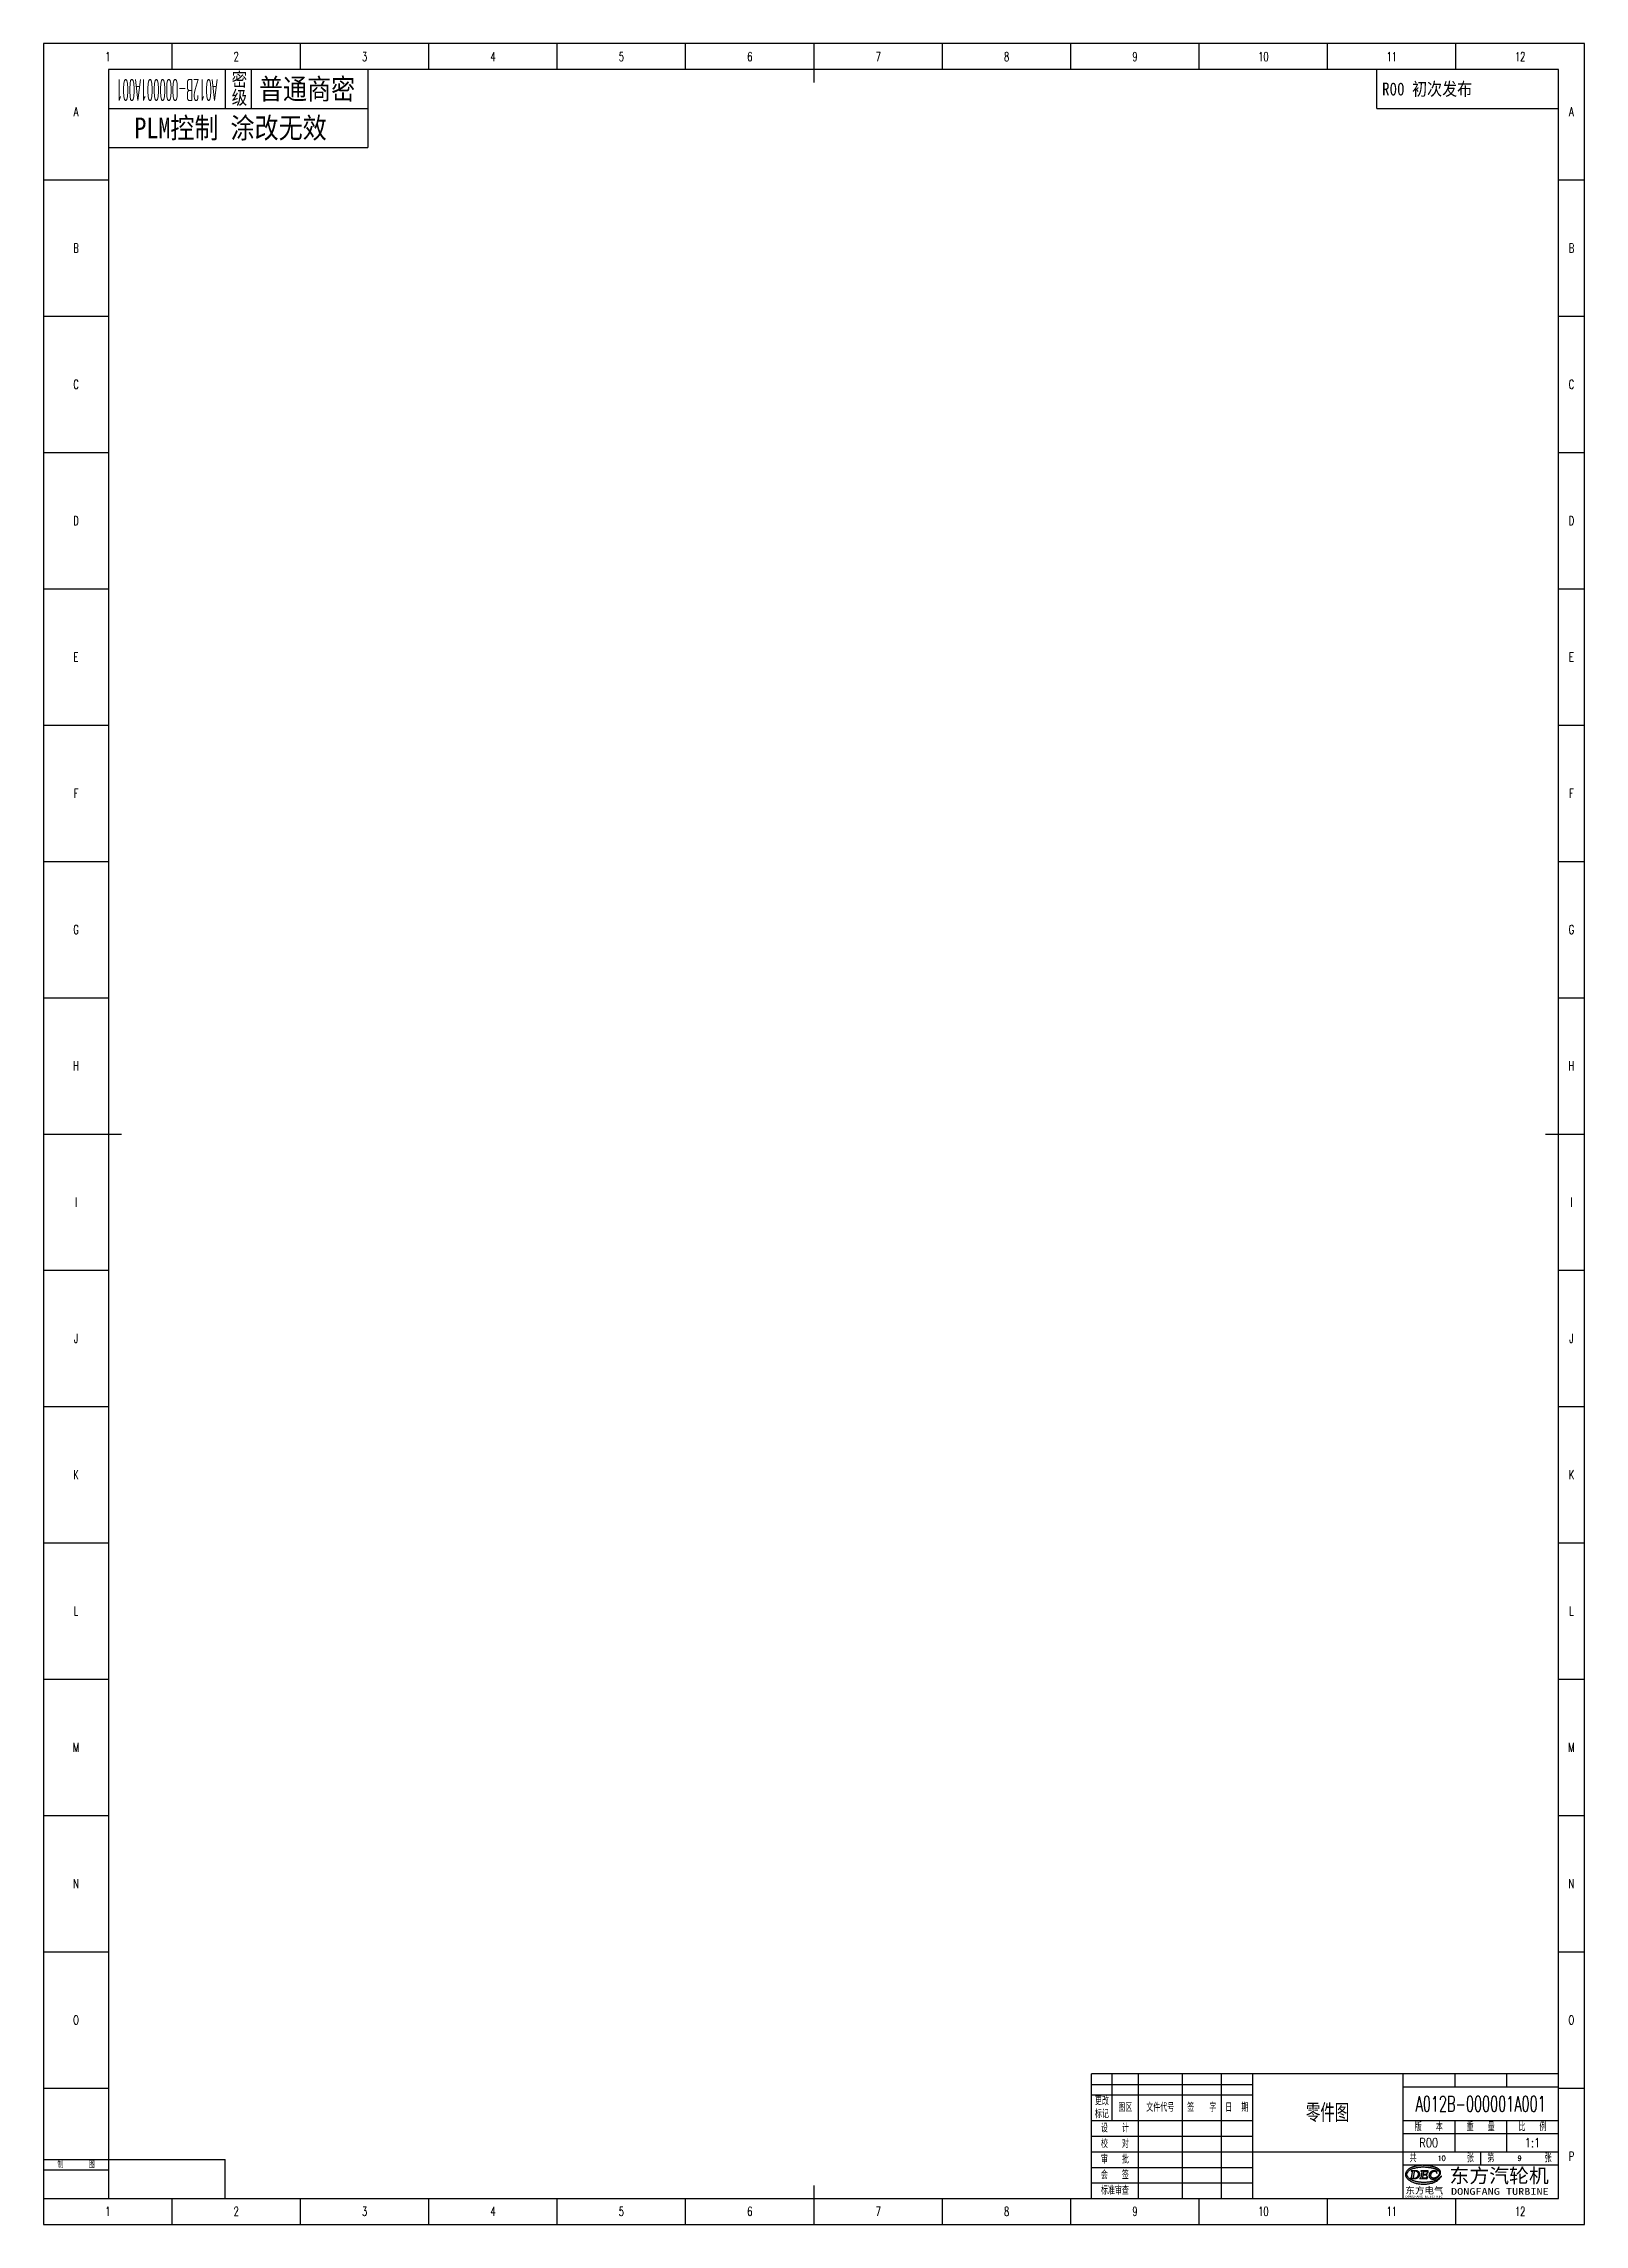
# Model space of a CAD drawing. Header units: millimetres. Extents: x 0 to 594, y 0 to 841.
import ezdxf
from ezdxf.enums import TextEntityAlignment as Align

# ---------------------------------------------------------------- set-up
doc = ezdxf.new("R2010")
doc.units = ezdxf.units.MM
doc.layers.add('PDM_Title', color=7, linetype='Continuous')
doc.styles.add('HZ', font='TXT.SHX', dxfattribs={"width": 0.667, "bigfont": 'HZTXT.SHX'})
doc.styles.add('pdmHT', font='SIMHEI.TTF')

# ---------------------------------------------------------------- blocks, each defined once
blk = doc.blocks.new('FitPDM_DWGFrame')
at = {"layer": 'PDM_Title'}
h = blk.add_hatch(color=2, dxfattribs=at)
h.paths.add_polyline_path([(527.2523, 20.6456), (527.2413, 20.6214), (527.2311, 20.599), (527.2437, 20.5754), (527.2556, 20.5533), (527.4718, 20.5535), (527.5135, 20.5293), (527.5547, 20.5055), (527.5859, 20.4603), (527.6223, 20.4077), (527.6289, 20.321), (527.2641, 18.1215), (527.2465, 18.0149), (527.1958, 17.9358), (527.1509, 17.8655), (527.0816, 17.797), (527.0027, 17.7544), (526.9086, 17.7529), (526.8229, 17.7339), (526.7541, 17.7188), (526.7339, 17.6724), (526.754, 17.6346), (526.7905, 17.6335), (528.504, 17.6335), (528.7114, 17.6452), (528.9226, 17.6838), (529.1291, 17.7216), (529.324, 17.7832), (529.482, 17.8478), (529.7003, 17.9566), (529.8751, 18.0717), (530.0142, 18.1835), (530.1687, 18.3507), (530.2947, 18.5115), (530.3803, 18.6606), (530.4492, 18.8395), (530.5063, 18.9877), (530.5335, 19.1988), (530.5402, 19.3801), (530.5284, 19.5662), (530.4981, 19.7475), (530.4377, 19.9194), (530.329, 20.0861), (530.1778, 20.2643), (529.9578, 20.4125), (529.7562, 20.5008), (529.4807, 20.5891), (529.2136, 20.6463), (528.9609, 20.6484)])
h.paths.add_polyline_path([(528.4508, 20.4115), (528.3983, 20.3464), (528.3719, 20.2712), (528.3359, 20.1691), (527.9932, 18.1381), (527.9683, 18.0326), (527.9674, 17.9388), (527.9742, 17.8804), (528.0489, 17.8316), (528.1391, 17.8029), (528.3206, 17.8014), (528.5174, 17.8068), (528.6397, 17.8249), (528.7729, 17.8447), (528.9065, 17.8824), (528.9974, 17.908), (529.096, 17.9358), (529.1813, 17.9782), (529.2776, 18.026), (529.3634, 18.0772), (529.4347, 18.1356), (529.5077, 18.1766), (529.5714, 18.2248), (529.6203, 18.2845), (529.68, 18.3573), (529.7176, 18.4201), (529.766, 18.501), (529.8059, 18.5674), (529.8324, 18.6116), (529.887, 18.7027), (529.9156, 18.7796), (529.9494, 18.8706), (529.976, 18.98), (529.9999, 19.0784), (530.0259, 19.1856), (530.0427, 19.2968), (530.0444, 19.3859), (530.0366, 19.4756), (530.0002, 19.6877), (529.9572, 19.8251), (529.9256, 19.8832), (529.8861, 19.9557), (529.844, 20.0101), (529.8145, 20.0604), (529.7626, 20.1205), (529.7189, 20.1709), (529.6593, 20.2245), (529.5753, 20.2915), (529.4972, 20.3231), (529.4016, 20.3721), (529.2673, 20.4241), (529.0767, 20.469), (528.938, 20.4857), (528.8072, 20.5013), (528.7179, 20.4904)], flags=0)
h.paths.add_polyline_path([(532.2065, 20.4518), (533.2414, 20.4392), (533.3114, 20.4126), (533.3879, 20.3787), (533.4401, 20.342), (533.4779, 20.3034), (533.5174, 20.2458), (533.5384, 20.2025), (533.5586, 20.1465), (533.5762, 20.044), (533.5997, 19.9714), (533.6157, 19.9517), (533.6358, 19.9502), (533.6677, 19.9534), (533.7064, 19.9777), (533.7399, 20.0204), (533.7588, 20.0734), (533.8327, 20.5401), (533.8267, 20.5885), (533.8074, 20.6177), (533.7796, 20.6406), (533.7521, 20.6536), (531.0239, 20.6536), (530.9846, 20.6254), (530.9796, 20.5875), (530.9964, 20.5529), (531.1208, 20.5418), (531.2098, 20.5213), (531.2769, 20.4803), (531.3123, 20.4314), (531.319, 20.3452), (531.3061, 20.2752), (530.8963, 18.0424), (530.871, 17.9634), (530.8354, 17.9017), (530.7933, 17.8463), (530.7488, 17.788), (530.6824, 17.7494), (530.6312, 17.7281), (530.5901, 17.7186), (530.4305, 17.7194), (530.4095, 17.7052), (530.4035, 17.6714), (530.4103, 17.6469), (530.4259, 17.6324), (533.307, 17.6262), (533.3491, 17.6382), (533.3978, 17.6784), (533.4228, 17.7081), (533.6782, 18.3009), (533.6921, 18.3336), (533.6904, 18.3651), (533.6728, 18.384), (533.6409, 18.3958), (533.5997, 18.3958), (533.5695, 18.3872), (533.533, 18.3502), (533.5013, 18.3019), (533.4661, 18.2484), (533.4278, 18.1898), (533.3474, 18.1307), (533.2455, 18.0557), (533.1653, 17.9967), (533.0985, 17.9555), (533.0217, 17.9082), (532.941, 17.872), (532.8822, 17.8405), (532.7999, 17.8231), (532.7243, 17.8058), (532.65, 17.7964), (531.8437, 17.79), (531.7759, 17.8141), (531.728, 17.8354), (531.7079, 17.8639), (531.7003, 17.9451), (531.7026, 18.055), (531.8571, 18.9885), (531.8654, 19.0383), (531.8826, 19.0664), (531.9086, 19.0876), (531.9781, 19.0957), (532.7105, 19.0957), (532.8321, 19.0795), (532.9304, 19.0566), (532.9933, 19.0117), (533.0319, 18.9604), (533.0715, 18.8997), (533.0858, 18.8414), (533.0823, 18.783), (533.0797, 18.7371), (533.0891, 18.6948), (533.1117, 18.6782), (533.1462, 18.6782), (533.18, 18.6883), (533.2069, 18.7057), (533.2244, 18.735), (533.3825, 19.6066), (533.3909, 19.6553), (533.3858, 19.6829), (533.3724, 19.6924), (533.3429, 19.7025), (533.3093, 19.7008), (533.2863, 19.6822), (533.2668, 19.6154), (533.248, 19.5503), (533.2303, 19.4896), (533.1973, 19.4415), (533.1548, 19.4044), (533.1187, 19.373), (533.0522, 19.3342), (532.9902, 19.298), (532.9229, 19.2743), (532.8651, 19.266), (531.9713, 19.2723), (531.9312, 19.2978), (531.9221, 19.3544), (531.9378, 19.4426), (532.0923, 20.313), (532.1014, 20.3629), (532.1165, 20.3864), (532.1375, 20.418)])
h.paths.add_polyline_path([(538.8166, 18.3903), (538.8619, 18.4507), (538.9029, 18.5055), (538.9092, 18.5236), (538.9121, 18.5425), (538.9111, 18.558), (538.8939, 18.5822), (538.8774, 18.6053), (538.8461, 18.6087), (538.8116, 18.5974), (538.7734, 18.565), (538.7296, 18.5074), (538.6867, 18.451), (538.6729, 18.4329), (538.5284, 18.2841), (538.3543, 18.1286), (538.2671, 18.0509), (538.174, 17.9666), (538.0614, 17.865), (537.9591, 17.7897), (537.8736, 17.7269), (537.7791, 17.6627), (537.5903, 17.5062), (537.46, 17.4295), (537.2715, 17.3187), (537.0881, 17.2107), (536.8958, 17.1153), (536.7274, 17.0317), (536.6362, 16.9864), (536.584, 16.9605), (536.409, 16.8989), (536.2558, 16.8275), (536.0602, 16.7553), (535.8745, 16.6866), (535.6605, 16.6229), (535.457, 16.5623), (535.2419, 16.5135), (535.0262, 16.4781), (534.8322, 16.4462), (534.6215, 16.3998), (534.4155, 16.3688), (534.1293, 16.3256), (533.9376, 16.2966), (533.7039, 16.2743), (533.471, 16.2521), (533.2081, 16.2271), (532.9156, 16.1991), (532.5675, 16.1826), (532.2058, 16.1802), (532.0281, 16.1664), (531.7902, 16.1641), (531.4015, 16.1814), (531.1973, 16.2044), (531.0613, 16.2198), (530.8258, 16.2463), (530.648, 16.2539), (530.4345, 16.2954), (530.137, 16.331), (529.954, 16.3781), (529.743, 16.4034), (529.4635, 16.4632), (529.1857, 16.5227), (528.9098, 16.5818), (528.6418, 16.6636), (528.2642, 16.7788), (528.0532, 16.8708), (527.7987, 16.9562), (527.5805, 17.0552), (527.4014, 17.1364), (527.2212, 17.2181), (527.0458, 17.3269), (526.8225, 17.4328), (526.6386, 17.564), (526.4761, 17.68), (526.3174, 17.8334), (526.1736, 17.9722), (526.023, 18.151), (525.936, 18.2543), (525.8123, 18.4395), (525.719, 18.6237), (525.6479, 18.8492), (525.6062, 19.0749), (525.6013, 19.335), (525.6381, 19.5607), (525.7043, 19.7956), (525.7873, 19.9521), (525.8704, 20.1088), (526.013, 20.2997), (526.1576, 20.4935), (526.3367, 20.6611), (526.5893, 20.8591), (526.8886, 21.0525), (526.9909, 21.1187), (527.2319, 21.2413), (527.4782, 21.3666), (527.8467, 21.5151), (528.2294, 21.6234), (528.6311, 21.7369), (529.0065, 21.8431), (529.3159, 21.9042), (529.8284, 21.981), (530.2307, 22.0414), (530.6182, 22.0755), (530.9976, 22.1088), (531.3374, 22.1387), (532.2491, 22.1307), (532.796, 22.0985), (533.0159, 22.085), (533.2649, 22.0563), (533.4673, 22.0447), (533.7038, 22.0312), (533.9171, 21.9963), (534.1064, 21.9653), (534.3402, 21.9445), (534.5217, 21.9111), (534.7547, 21.8847), (534.9937, 21.8325), (535.2561, 21.7753), (535.5154, 21.7188), (535.7086, 21.661), (535.9281, 21.6122), (536.1005, 21.5739), (536.2971, 21.5301), (536.4628, 21.4672), (536.6467, 21.3973), (536.7632, 21.3337), (536.8681, 21.2958), (536.9759, 21.2497), (537.0655, 21.1887), (537.1465, 21.1461), (537.2483, 21.0925), (537.3585, 21.0162), (537.4585, 20.947), (537.5333, 20.8758), (537.6191, 20.8136), (537.6872, 20.7417), (537.8023, 20.649), (537.8672, 20.5576), (537.9065, 20.4833), (537.9538, 20.416), (537.998, 20.3412), (538.0351, 20.2786), (538.0568, 20.1973), (538.0863, 20.1133), (538.1054, 20.0046), (538.1115, 19.821), (538.1092, 19.6664), (538.0901, 19.5426), (538.0607, 19.454), (538.0414, 19.3631), (538.0095, 19.2624), (537.9538, 19.1495), (537.9047, 19.0765), (537.8229, 18.9401), (537.745, 18.8382), (537.6788, 18.7386), (537.5718, 18.6357), (537.4907, 18.5576), (537.4026, 18.4734), (537.3364, 18.41), (537.2287, 18.3313), (537.1463, 18.271), (537.0604, 18.2082), (536.9675, 18.1574), (536.8363, 18.0993), (536.759, 18.0551), (536.6787, 18.0194), (536.5935, 17.9735), (536.4898, 17.9349), (536.3531, 17.9078), (536.2201, 17.8815), (536.0711, 17.8432), (535.8743, 17.8408), (535.653, 17.8448), (535.558, 17.8719), (535.4402, 17.8961), (535.3595, 17.9349), (535.2891, 17.9686), (535.2208, 18.0114), (535.1585, 18.0505), (535.1203, 18.0891), (535.0803, 18.1172), (535.0441, 18.1414), (535.0098, 18.1886), (534.9815, 18.2274), (534.9601, 18.2732), (534.9258, 18.3152), (534.8951, 18.3786), (534.8767, 18.4372), (534.8553, 18.5054), (534.8404, 18.5822), (534.8238, 18.6676), (534.8059, 18.7595), (534.7895, 18.8969), (534.7895, 19.0288), (534.8164, 19.1283), (534.8258, 19.1991), (534.8424, 19.2728), (534.8749, 19.3551), (534.9012, 19.4408), (534.9253, 19.5191), (534.9633, 19.5806), (534.986, 19.6398), (535.0185, 19.7003), (535.0387, 19.7579), (535.0596, 19.7918), (535.0959, 19.8298), (535.1174, 19.8665), (535.1567, 19.9), (535.1806, 19.9203), (535.1934, 19.9472), (535.2149, 19.9742), (535.2351, 20.0099), (535.2528, 20.0261), (535.2725, 20.0513), (535.3154, 20.0888), (535.3547, 20.1435), (535.4543, 20.213), (535.5312, 20.2667), (535.6273, 20.3236), (535.7168, 20.3765), (535.7965, 20.4133), (535.8664, 20.4357), (535.9784, 20.4717), (536.0595, 20.4902), (536.1196, 20.5195), (536.2331, 20.5224), (536.3833, 20.5172), (536.463, 20.5004), (536.5525, 20.4671), (536.6322, 20.4464), (536.7101, 20.4112), (536.772, 20.3732), (536.8192, 20.3312), (536.8744, 20.2822), (536.9202, 20.2248), (536.9596, 20.1754), (536.9851, 20.1269), (537.0011, 20.0757), (537.0269, 20.0222), (537.03, 19.9548), (537.0539, 19.8634), (537.068, 19.7811), (537.0717, 19.7011), (537.0833, 19.6844), (537.0993, 19.6775), (537.1361, 19.6723), (537.1526, 19.6815), (537.1655, 19.7028), (537.1686, 19.7823), (537.1809, 19.8968), (537.2995, 20.6083), (537.2995, 20.6417), (537.2804, 20.663), (537.2553, 20.6785), (537.2155, 20.6791), (537.178, 20.6641), (537.1535, 20.6417), (537.1333, 20.6123), (537.1156, 20.5866), (537.0879, 20.5709), (537.0443, 20.5536), (536.9997, 20.5359), (536.9512, 20.5385), (536.8807, 20.5488), (536.8218, 20.5673), (536.7305, 20.5868), (536.6254, 20.6093), (536.5404, 20.641), (536.4306, 20.6538), (536.3148, 20.6613), (536.1621, 20.6786), (536.0035, 20.6808), (535.8422, 20.6635), (535.6803, 20.6526), (535.578, 20.633), (535.4958, 20.6082), (535.3873, 20.5846), (535.2978, 20.5519), (535.2248, 20.5162), (535.153, 20.4955), (535.0599, 20.4411), (534.9706, 20.3889), (534.9038, 20.3499), (534.8489, 20.3006), (534.801, 20.2575), (534.7355, 20.2131), (534.656, 20.1297), (534.5814, 20.0515), (534.5241, 19.9777), (534.4817, 19.9231), (534.4254, 19.8656), (534.3809, 19.7971), (534.3423, 19.724), (534.3037, 19.6509), (534.2656, 19.5576), (534.2294, 19.4886), (534.1924, 19.3868), (534.171, 19.3056), (534.1654, 19.2475), (534.1458, 19.1957), (534.1351, 19.0928), (534.1124, 19.0047), (534.1075, 18.9299), (534.1014, 18.8384), (534.0895, 18.8044), (534.0987, 18.7699), (534.1086, 18.6755), (534.1176, 18.5883), (534.1447, 18.4965), (534.145, 18.408), (534.1634, 18.332), (534.2051, 18.2325), (534.2511, 18.1576), (534.3015, 18.0756), (534.3402, 18.0247), (534.3886, 17.9611), (534.4359, 17.9153), (534.4978, 17.8469), (534.5474, 17.7919), (534.6201, 17.7394), (534.6998, 17.6817), (534.7771, 17.6346), (534.8501, 17.6047), (534.9211, 17.5755), (535.0365, 17.5361), (535.1528, 17.4965), (535.2688, 17.4772), (535.4172, 17.4662), (535.5684, 17.4628), (535.742, 17.4715), (535.906, 17.4796), (536.0687, 17.5014), (536.222, 17.5348), (536.3307, 17.5585), (536.4141, 17.5767), (536.4875, 17.61), (536.6114, 17.6514), (536.6788, 17.6952), (536.7678, 17.7274), (536.8695, 17.7861), (536.94, 17.8327), (537.0142, 17.8716), (537.1099, 17.9251), (537.1828, 17.9868), (537.2858, 18.0523), (537.3545, 18.1036), (537.414, 18.148), (537.4569, 18.1715), (537.5323, 18.2394), (537.6071, 18.2923), (537.6728, 18.3505), (537.7249, 18.4063), (537.7684, 18.4413), (537.8272, 18.4989), (537.8487, 18.5398), (537.9085, 18.5904), (537.9447, 18.6468), (537.9839, 18.6716), (538.0066, 18.7073), (538.0428, 18.7424), (538.0636, 18.7827), (538.0974, 18.827), (538.1372, 18.869), (538.1611, 18.9133), (538.2005, 18.9692), (538.2391, 19.0325), (538.2771, 19.0716), (538.3126, 19.1389), (538.3593, 19.1862), (538.3806, 19.2366), (538.3984, 19.2844), (538.4186, 19.3466), (538.437, 19.4031), (538.4731, 19.4795), (538.4991, 19.5501), (538.5187, 19.629), (538.5359, 19.698), (538.5572, 19.7836), (538.5728, 19.8723), (538.5764, 20.0347), (538.5697, 20.248), (538.5513, 20.3654), (538.5175, 20.4527), (538.4935, 20.5357), (538.4555, 20.5926), (538.4316, 20.6536), (538.3905, 20.7187), (538.3356, 20.7917), (538.2967, 20.8435), (538.2555, 20.8982), (538.2019, 20.9529), (538.1382, 21.0433), (538.0642, 21.1047), (538.0018, 21.1709), (537.9379, 21.2146), (537.8644, 21.2797), (537.7907, 21.3449), (537.7106, 21.3982), (537.6475, 21.4494), (537.5696, 21.4885), (537.5046, 21.5288), (537.4126, 21.5794), (537.3354, 21.622), (537.2686, 21.6564), (537.1964, 21.6935), (537.116, 21.7277), (537.0571, 21.7663), (537.0161, 21.7841), (536.9559, 21.8014), (536.8572, 21.8592), (536.7647, 21.8921), (536.6875, 21.9295), (536.5887, 21.9634), (536.509, 22.0025), (536.427, 22.0265), (536.3509, 22.0599), (536.2663, 22.0979), (536.1848, 22.1157), (536.0891, 22.1508), (536.005, 22.1727), (535.9193, 22.2075), (535.8242, 22.2409), (535.7212, 22.2575), (535.625, 22.292), (535.5323, 22.3162), (535.4276, 22.3366), (535.3295, 22.3735), (535.2173, 22.3936), (535.1207, 22.4109), (535.0352, 22.431), (534.9518, 22.4506), (534.8206, 22.4697), (534.739, 22.4887), (534.6447, 22.5036), (534.5686, 22.5255), (534.4577, 22.5441), (534.3811, 22.5643), (534.2652, 22.5815), (534.1131, 22.5982), (534.0034, 22.6185), (533.9117, 22.6354), (533.8043, 22.6552), (533.6656, 22.6703), (533.4909, 22.6892), (533.3421, 22.7053), (533.1396, 22.7273), (532.9489, 22.7383), (532.7472, 22.7429), (532.5438, 22.7538), (532.2722, 22.7625), (531.9627, 22.7723), (531.6075, 22.7836), (531.3732, 22.775), (531.1047, 22.7531), (530.8784, 22.752), (530.619, 22.7405), (530.4101, 22.7208), (530.2409, 22.6903), (530.0545, 22.6706), (529.9012, 22.6481), (529.7988, 22.6251), (529.7112, 22.6054), (529.6059, 22.5928), (529.4772, 22.5708), (529.3937, 22.553), (529.2532, 22.523), (529.1427, 22.4993), (529.0578, 22.4758), (528.9462, 22.4522), (528.8219, 22.4319), (528.7348, 22.4077), (528.6468, 22.3834), (528.5432, 22.3546), (528.4339, 22.3243), (528.3258, 22.2942), (528.2388, 22.2562), (528.1762, 22.2383), (528.0923, 22.2144), (527.9941, 22.1739), (527.9082, 22.1567), (527.8469, 22.1201), (527.7789, 22.0988), (527.6954, 22.0649), (527.6036, 22.0275), (527.5178, 21.9926), (527.4272, 21.9556), (527.3401, 21.9201), (527.2543, 21.877), (527.1675, 21.8336), (527.0812, 21.7902), (526.9955, 21.7472), (526.9085, 21.7085), (526.8362, 21.6613), (526.7454, 21.6193), (526.665, 21.5704), (526.5707, 21.5249), (526.5008, 21.4797), (526.4286, 21.4328), (526.3537, 21.3743), (526.2444, 21.3015), (526.0873, 21.171), (525.9121, 21.0179), (525.707, 20.8386), (525.5452, 20.6347), (525.3876, 20.4359), (525.2927, 20.2387), (525.1871, 20.0197), (525.1206, 19.8816), (525.072, 19.6714), (525.0228, 19.4596), (525.013, 19.3009), (525.0065, 19.1948), (525, 19.0894), (525.0058, 18.9982), (525.0621, 18.7346), (525.1405, 18.5274), (525.2682, 18.2705), (525.3858, 18.0979), (525.506, 17.9217), (525.6556, 17.7479), (525.8071, 17.5721), (525.9843, 17.4096), (526.1816, 17.2285), (526.4209, 17.0625), (526.6834, 16.8802), (526.932, 16.7078), (527.1856, 16.5747), (527.5265, 16.4251), (527.9038, 16.2595), (528.3825, 16.0751), (528.8698, 15.9209), (529.2122, 15.8125), (529.564, 15.7394), (529.8882, 15.6721), (530.2875, 15.622), (530.6254, 15.5796), (531.1366, 15.5461), (531.7586, 15.5051), (532.2672, 15.5), (532.6351, 15.5368), (533.1224, 15.5622), (533.554, 15.622), (533.952, 15.6772), (534.3852, 15.7372), (534.8488, 15.8522), (535.2655, 15.9556), (535.6606, 16.0986), (535.9855, 16.2161), (536.3509, 16.3835), (536.699, 16.5429), (537.0009, 16.715), (537.3395, 16.9372), (537.6266, 17.1536), (537.8215, 17.3007), (537.9216, 17.3761), (537.9989, 17.4529), (538.1367, 17.5864), (538.3182, 17.7706), (538.461, 17.9528), (538.5626, 18.0826), (538.6732, 18.1984)])
at = {"layer": 'PDM_Title', "color": 2}
for p, q in [((594, 841), (0, 841)), ((0, 841), (0, 0)), ((49.5, 831), (49.5, 841)), ((99, 831), (99, 841)), ((148.5, 831), (148.5, 841)), ((198, 831), (198, 841)), ((247.5, 831), (247.5, 841)), ((346.5, 831), (346.5, 841)), ((396, 831), (396, 841)), ((445.5, 831), (445.5, 841)), ((495, 831), (495, 841)), ((544.5, 831), (544.5, 841)), ((594, 0), (594, 841)), ((0, 788.4375), (25, 788.4375)), ((584, 788.4375), (594, 788.4375)), ((0, 735.875), (25, 735.875)), ((584, 735.875), (594, 735.875)), ((0, 683.3125), (25, 683.3125)), ((584, 683.3125), (594, 683.3125)), ((0, 630.75), (25, 630.75)), ((584, 630.75), (594, 630.75)), ((0, 578.1875), (25, 578.1875)), ((584, 578.1875), (594, 578.1875)), ((0, 525.625), (25, 525.625)), ((584, 525.625), (594, 525.625)), ((0, 473.0625), (25, 473.0625)), ((584, 473.0625), (594, 473.0625)), ((0, 367.9375), (25, 367.9375)), ((584, 367.9375), (594, 367.9375)), ((0, 315.375), (25, 315.375)), ((584, 315.375), (594, 315.375)), ((0, 262.8125), (25, 262.8125)), ((584, 262.8125), (594, 262.8125)), ((0, 210.25), (25, 210.25)), ((584, 210.25), (594, 210.25)), ((0, 157.6875), (25, 157.6875)), ((584, 157.6875), (594, 157.6875)), ((0, 105.125), (25, 105.125)), ((584, 105.125), (594, 105.125)), ((0, 52.5625), (25, 52.5625)), ((404, 54), (466, 54)), ((412, 40), (412, 58)), ((422, 58), (422, 10)), ((439, 58), (439, 10)), ((454, 58), (454, 10)), ((466, 58), (466, 10)), ((524, 58), (524, 28)), ((524, 58), (524, 10)), ((524, 53), (584, 53)), ((544, 58), (544, 53)), ((564, 58), (564, 53)), ((584, 52.5625), (594, 52.5625)), ((404, 50), (466, 50)), ((404, 40), (466, 40)), ((404, 34), (466, 34)), ((524, 40), (584, 40)), ((524, 35), (584, 35)), ((544, 40), (544, 28)), ((564, 40), (564, 28)), ((404, 28), (466, 28)), ((466, 28), (524, 28)), ((524, 28), (584, 28)), ((554, 28), (554, 23)), ((0, 25), (25, 25)), ((0, 21), (25, 21)), ((404, 22), (466, 22)), ((524, 23), (584, 23)), ((525.0065, 19.1948), (525, 19.0894)), ((525, 19.0894), (525.0058, 18.9982)), ((525.0058, 18.9982), (525.0621, 18.7346)), ((525.013, 19.3009), (525.0065, 19.1948)), ((525.0228, 19.4596), (525.013, 19.3009)), ((525.072, 19.6714), (525.0228, 19.4596)), ((525.0621, 18.7346), (525.1405, 18.5274)), ((525.1206, 19.8816), (525.072, 19.6714)), ((525.1871, 20.0197), (525.1206, 19.8816)), ((525.1405, 18.5274), (525.2682, 18.2705)), ((525.2927, 20.2387), (525.1871, 20.0197)), ((525.2682, 18.2705), (525.3858, 18.0979)), ((525.3876, 20.4359), (525.2927, 20.2387)), ((525.3858, 18.0979), (525.506, 17.9217)), ((525.5452, 20.6347), (525.3876, 20.4359)), ((525.506, 17.9217), (525.6556, 17.7479)), ((525.707, 20.8386), (525.5452, 20.6347)), ((525.6013, 19.335), (525.6381, 19.5607)), ((525.6062, 19.0749), (525.6013, 19.335)), ((525.6479, 18.8492), (525.6062, 19.0749)), ((525.6381, 19.5607), (525.7043, 19.7956)), ((525.719, 18.6237), (525.6479, 18.8492)), ((525.6556, 17.7479), (525.8071, 17.5721)), ((525.7043, 19.7956), (525.7873, 19.9521)), ((525.9121, 21.0179), (525.707, 20.8386)), ((525.8123, 18.4395), (525.719, 18.6237)), ((525.7873, 19.9521), (525.8704, 20.1088)), ((525.8071, 17.5721), (525.9843, 17.4096)), ((525.936, 18.2543), (525.8123, 18.4395)), ((525.8704, 20.1088), (526.013, 20.2997)), ((526.0873, 21.171), (525.9121, 21.0179)), ((526.023, 18.151), (525.936, 18.2543)), ((525.9843, 17.4096), (526.1816, 17.2285)), ((526.013, 20.2997), (526.1576, 20.4935)), ((526.1736, 17.9722), (526.023, 18.151)), ((526.2444, 21.3015), (526.0873, 21.171)), ((526.1576, 20.4935), (526.3367, 20.6611)), ((526.3174, 17.8334), (526.1736, 17.9722)), ((526.1816, 17.2285), (526.4209, 17.0625)), ((526.3537, 21.3743), (526.2444, 21.3015)), ((526.4761, 17.68), (526.3174, 17.8334)), ((526.3367, 20.6611), (526.5893, 20.8591)), ((526.4286, 21.4328), (526.3537, 21.3743)), ((526.4209, 17.0625), (526.6834, 16.8802)), ((526.5008, 21.4797), (526.4286, 21.4328)), ((526.6386, 17.564), (526.4761, 17.68)), ((526.5707, 21.5249), (526.5008, 21.4797)), ((526.665, 21.5704), (526.5707, 21.5249)), ((526.5893, 20.8591), (526.8886, 21.0525)), ((526.8225, 17.4328), (526.6386, 17.564)), ((526.7454, 21.6193), (526.665, 21.5704)), ((526.6834, 16.8802), (526.932, 16.7078)), ((526.7541, 17.7188), (526.7339, 17.6724)), ((526.7339, 17.6724), (526.754, 17.6346)), ((526.8362, 21.6613), (526.7454, 21.6193)), ((526.754, 17.6346), (526.7905, 17.6335)), ((526.8229, 17.7339), (526.7541, 17.7188)), ((526.7905, 17.6335), (528.504, 17.6335)), ((527.0458, 17.3269), (526.8225, 17.4328)), ((526.9086, 17.7529), (526.8229, 17.7339)), ((526.9085, 21.7085), (526.8362, 21.6613)), ((526.8886, 21.0525), (526.9909, 21.1187)), ((526.9955, 21.7472), (526.9085, 21.7085)), ((527.0027, 17.7544), (526.9086, 17.7529)), ((526.9909, 21.1187), (527.2319, 21.2413)), ((527.0812, 21.7902), (526.9955, 21.7472)), ((527.0816, 17.797), (527.0027, 17.7544)), ((527.2212, 17.2181), (527.0458, 17.3269)), ((527.1675, 21.8336), (527.0812, 21.7902)), ((527.1509, 17.8655), (527.0816, 17.797)), ((527.1958, 17.9358), (527.1509, 17.8655)), ((527.2543, 21.877), (527.1675, 21.8336)), ((527.2465, 18.0149), (527.1958, 17.9358)), ((527.4014, 17.1364), (527.2212, 17.2181)), ((527.2413, 20.6214), (527.2311, 20.599)), ((527.2311, 20.599), (527.2437, 20.5754)), ((527.2319, 21.2413), (527.4782, 21.3666)), ((527.2523, 20.6456), (527.2413, 20.6214)), ((527.2437, 20.5754), (527.2556, 20.5533)), ((527.2641, 18.1215), (527.2465, 18.0149)), ((528.9609, 20.6484), (527.2523, 20.6456)), ((527.3401, 21.9201), (527.2543, 21.877)), ((527.2556, 20.5533), (527.4718, 20.5535)), ((527.6289, 20.321), (527.2641, 18.1215)), ((527.4272, 21.9556), (527.3401, 21.9201)), ((527.5805, 17.0552), (527.4014, 17.1364)), ((527.5178, 21.9926), (527.4272, 21.9556)), ((527.4718, 20.5535), (527.5135, 20.5293)), ((527.4782, 21.3666), (527.8467, 21.5151)), ((527.5135, 20.5293), (527.5547, 20.5055)), ((527.6036, 22.0275), (527.5178, 21.9926)), ((527.5547, 20.5055), (527.5859, 20.4603)), ((527.7987, 16.9562), (527.5805, 17.0552)), ((527.5859, 20.4603), (527.6223, 20.4077)), ((527.6954, 22.0649), (527.6036, 22.0275)), ((527.6223, 20.4077), (527.6289, 20.321)), ((527.7789, 22.0988), (527.6954, 22.0649)), ((527.8469, 22.1201), (527.7789, 22.0988)), ((528.0532, 16.8708), (527.7987, 16.9562)), ((527.8467, 21.5151), (528.2294, 21.6234)), ((527.9082, 22.1567), (527.8469, 22.1201)), ((527.9941, 22.1739), (527.9082, 22.1567)), ((527.9683, 18.0326), (527.9674, 17.9388)), ((527.9674, 17.9388), (527.9742, 17.8804)), ((527.9932, 18.1381), (527.9683, 18.0326)), ((527.9742, 17.8804), (528.0489, 17.8316)), ((528.3359, 20.1691), (527.9932, 18.1381)), ((528.0923, 22.2144), (527.9941, 22.1739)), ((528.0489, 17.8316), (528.1391, 17.8029)), ((528.2642, 16.7788), (528.0532, 16.8708)), ((528.1762, 22.2383), (528.0923, 22.2144)), ((528.1391, 17.8029), (528.3206, 17.8014)), ((528.2388, 22.2562), (528.1762, 22.2383)), ((528.2294, 21.6234), (528.6311, 21.7369)), ((528.3258, 22.2942), (528.2388, 22.2562)), ((528.3206, 17.8014), (528.5174, 17.8068)), ((528.4339, 22.3243), (528.3258, 22.2942)), ((528.3719, 20.2712), (528.3359, 20.1691)), ((528.3983, 20.3464), (528.3719, 20.2712)), ((528.4508, 20.4115), (528.3983, 20.3464)), ((528.5432, 22.3546), (528.4339, 22.3243)), ((528.7179, 20.4904), (528.4508, 20.4115)), ((528.504, 17.6335), (528.7114, 17.6452)), ((528.5174, 17.8068), (528.6397, 17.8249)), ((528.6468, 22.3834), (528.5432, 22.3546)), ((528.6311, 21.7369), (529.0065, 21.8431)), ((528.6397, 17.8249), (528.7729, 17.8447)), ((528.7348, 22.4077), (528.6468, 22.3834)), ((528.7114, 17.6452), (528.9226, 17.6838)), ((528.8072, 20.5013), (528.7179, 20.4904)), ((528.8219, 22.4319), (528.7348, 22.4077)), ((528.7729, 17.8447), (528.9065, 17.8824)), ((528.938, 20.4857), (528.8072, 20.5013)), ((528.9462, 22.4522), (528.8219, 22.4319)), ((528.9065, 17.8824), (528.9974, 17.908)), ((528.9226, 17.6838), (529.1291, 17.7216)), ((529.0767, 20.469), (528.938, 20.4857)), ((529.0578, 22.4758), (528.9462, 22.4522)), ((529.2136, 20.6463), (528.9609, 20.6484)), ((528.9974, 17.908), (529.096, 17.9358)), ((529.0065, 21.8431), (529.3159, 21.9042)), ((529.1427, 22.4993), (529.0578, 22.4758)), ((529.2673, 20.4241), (529.0767, 20.469)), ((529.096, 17.9358), (529.1813, 17.9782)), ((529.1291, 17.7216), (529.324, 17.7832)), ((529.2532, 22.523), (529.1427, 22.4993)), ((529.1813, 17.9782), (529.2776, 18.026)), ((529.4807, 20.5891), (529.2136, 20.6463)), ((529.3937, 22.553), (529.2532, 22.523)), ((529.4016, 20.3721), (529.2673, 20.4241)), ((529.2776, 18.026), (529.3634, 18.0772)), ((529.3159, 21.9042), (529.8284, 21.981)), ((529.324, 17.7832), (529.482, 17.8478)), ((529.3634, 18.0772), (529.4347, 18.1356)), ((529.4772, 22.5708), (529.3937, 22.553)), ((529.4972, 20.3231), (529.4016, 20.3721)), ((529.4347, 18.1356), (529.5077, 18.1766)), ((529.6059, 22.5928), (529.4772, 22.5708)), ((529.7562, 20.5008), (529.4807, 20.5891)), ((529.482, 17.8478), (529.7003, 17.9566)), ((529.5753, 20.2915), (529.4972, 20.3231)), ((529.5077, 18.1766), (529.5714, 18.2248)), ((529.5714, 18.2248), (529.6203, 18.2845)), ((529.6593, 20.2245), (529.5753, 20.2915)), ((529.7112, 22.6054), (529.6059, 22.5928)), ((529.6203, 18.2845), (529.68, 18.3573)), ((529.7189, 20.1709), (529.6593, 20.2245)), ((529.68, 18.3573), (529.7176, 18.4201)), ((529.7003, 17.9566), (529.8751, 18.0717)), ((529.7988, 22.6251), (529.7112, 22.6054)), ((529.7176, 18.4201), (529.766, 18.501)), ((529.7626, 20.1205), (529.7189, 20.1709)), ((529.9578, 20.4125), (529.7562, 20.5008)), ((529.8145, 20.0604), (529.7626, 20.1205)), ((529.766, 18.501), (529.8059, 18.5674)), ((529.9012, 22.6481), (529.7988, 22.6251)), ((529.8059, 18.5674), (529.8324, 18.6116)), ((529.844, 20.0101), (529.8145, 20.0604)), ((529.8284, 21.981), (530.2307, 22.0414)), ((529.8324, 18.6116), (529.887, 18.7027)), ((529.8861, 19.9557), (529.844, 20.0101)), ((529.8751, 18.0717), (530.0142, 18.1835)), ((529.9256, 19.8832), (529.8861, 19.9557)), ((529.887, 18.7027), (529.9156, 18.7796)), ((530.0545, 22.6706), (529.9012, 22.6481)), ((529.9156, 18.7796), (529.9494, 18.8706)), ((529.9572, 19.8251), (529.9256, 19.8832)), ((529.9494, 18.8706), (529.976, 18.98)), ((530.0002, 19.6877), (529.9572, 19.8251)), ((530.1778, 20.2643), (529.9578, 20.4125)), ((529.976, 18.98), (529.9999, 19.0784)), ((529.9999, 19.0784), (530.0259, 19.1856)), ((530.0366, 19.4756), (530.0002, 19.6877)), ((530.0142, 18.1835), (530.1687, 18.3507)), ((530.0259, 19.1856), (530.0427, 19.2968)), ((530.0444, 19.3859), (530.0366, 19.4756)), ((530.0427, 19.2968), (530.0444, 19.3859)), ((530.2409, 22.6903), (530.0545, 22.6706)), ((530.1687, 18.3507), (530.2947, 18.5115)), ((530.329, 20.0861), (530.1778, 20.2643)), ((530.2307, 22.0414), (530.6182, 22.0755)), ((530.4101, 22.7208), (530.2409, 22.6903)), ((530.2947, 18.5115), (530.3803, 18.6606)), ((530.4377, 19.9194), (530.329, 20.0861)), ((530.3803, 18.6606), (530.4492, 18.8395)), ((530.4095, 17.7052), (530.4035, 17.6714)), ((530.4035, 17.6714), (530.4103, 17.6469)), ((530.4305, 17.7194), (530.4095, 17.7052)), ((530.619, 22.7405), (530.4101, 22.7208)), ((530.4103, 17.6469), (530.4259, 17.6324)), ((530.4259, 17.6324), (533.307, 17.6262)), ((530.5901, 17.7186), (530.4305, 17.7194)), ((530.4981, 19.7475), (530.4377, 19.9194)), ((530.4492, 18.8395), (530.5063, 18.9877)), ((530.5284, 19.5662), (530.4981, 19.7475)), ((530.5063, 18.9877), (530.5335, 19.1988)), ((530.5402, 19.3801), (530.5284, 19.5662)), ((530.5335, 19.1988), (530.5402, 19.3801)), ((530.6312, 17.7281), (530.5901, 17.7186)), ((530.6182, 22.0755), (530.9976, 22.1088)), ((530.8784, 22.752), (530.619, 22.7405)), ((530.6824, 17.7494), (530.6312, 17.7281)), ((530.7488, 17.788), (530.6824, 17.7494)), ((530.7933, 17.8463), (530.7488, 17.788)), ((530.8354, 17.9017), (530.7933, 17.8463)), ((530.871, 17.9634), (530.8354, 17.9017)), ((530.8963, 18.0424), (530.871, 17.9634)), ((531.1047, 22.7531), (530.8784, 22.752)), ((531.3061, 20.2752), (530.8963, 18.0424)), ((530.9846, 20.6254), (530.9796, 20.5875)), ((530.9796, 20.5875), (530.9964, 20.5529)), ((531.0239, 20.6536), (530.9846, 20.6254)), ((530.9964, 20.5529), (531.1208, 20.5418)), ((530.9976, 22.1088), (531.3374, 22.1387)), ((533.7521, 20.6536), (531.0239, 20.6536)), ((531.3732, 22.775), (531.1047, 22.7531)), ((531.1208, 20.5418), (531.2098, 20.5213)), ((531.2098, 20.5213), (531.2769, 20.4803)), ((531.2769, 20.4803), (531.3123, 20.4314)), ((531.319, 20.3452), (531.3061, 20.2752)), ((531.3123, 20.4314), (531.319, 20.3452)), ((531.3374, 22.1387), (532.2491, 22.1307)), ((531.6075, 22.7836), (531.3732, 22.775)), ((531.9627, 22.7723), (531.6075, 22.7836)), ((531.7003, 17.9451), (531.7026, 18.055)), ((531.7079, 17.8639), (531.7003, 17.9451)), ((531.7026, 18.055), (531.8571, 18.9885)), ((531.728, 17.8354), (531.7079, 17.8639)), ((531.7759, 17.8141), (531.728, 17.8354)), ((531.8437, 17.79), (531.7759, 17.8141)), ((532.65, 17.7964), (531.8437, 17.79)), ((531.8571, 18.9885), (531.8654, 19.0383)), ((531.8654, 19.0383), (531.8826, 19.0664)), ((531.8826, 19.0664), (531.9086, 19.0876)), ((531.9086, 19.0876), (531.9781, 19.0957)), ((531.9221, 19.3544), (531.9378, 19.4426)), ((531.9312, 19.2978), (531.9221, 19.3544)), ((531.9713, 19.2723), (531.9312, 19.2978)), ((531.9378, 19.4426), (532.0923, 20.313)), ((532.2722, 22.7625), (531.9627, 22.7723)), ((532.8651, 19.266), (531.9713, 19.2723)), ((531.9781, 19.0957), (532.7105, 19.0957)), ((532.0923, 20.313), (532.1014, 20.3629)), ((532.1014, 20.3629), (532.1165, 20.3864)), ((532.1165, 20.3864), (532.1375, 20.418)), ((532.1375, 20.418), (532.2065, 20.4518)), ((532.2065, 20.4518), (533.2414, 20.4392)), ((532.2491, 22.1307), (532.796, 22.0985)), ((532.5438, 22.7538), (532.2722, 22.7625)), ((532.7472, 22.7429), (532.5438, 22.7538)), ((532.7243, 17.8058), (532.65, 17.7964)), ((532.7105, 19.0957), (532.8321, 19.0795)), ((532.7999, 17.8231), (532.7243, 17.8058)), ((532.9489, 22.7383), (532.7472, 22.7429)), ((532.796, 22.0985), (533.0159, 22.085)), ((532.8822, 17.8405), (532.7999, 17.8231)), ((532.8321, 19.0795), (532.9304, 19.0566)), ((532.9229, 19.2743), (532.8651, 19.266)), ((532.941, 17.872), (532.8822, 17.8405)), ((532.9902, 19.298), (532.9229, 19.2743)), ((532.9304, 19.0566), (532.9933, 19.0117)), ((533.0217, 17.9082), (532.941, 17.872)), ((533.1396, 22.7273), (532.9489, 22.7383)), ((533.0522, 19.3342), (532.9902, 19.298)), ((532.9933, 19.0117), (533.0319, 18.9604)), ((533.0159, 22.085), (533.2649, 22.0563)), ((533.0985, 17.9555), (533.0217, 17.9082)), ((533.0319, 18.9604), (533.0715, 18.8997)), ((533.1187, 19.373), (533.0522, 19.3342)), ((533.0715, 18.8997), (533.0858, 18.8414)), ((533.0823, 18.783), (533.0797, 18.7371)), ((533.0797, 18.7371), (533.0891, 18.6948)), ((533.0858, 18.8414), (533.0823, 18.783)), ((533.0891, 18.6948), (533.1117, 18.6782)), ((533.1653, 17.9967), (533.0985, 17.9555)), ((533.1117, 18.6782), (533.1462, 18.6782)), ((533.1548, 19.4044), (533.1187, 19.373)), ((533.3421, 22.7053), (533.1396, 22.7273)), ((533.1462, 18.6782), (533.18, 18.6883)), ((533.1973, 19.4415), (533.1548, 19.4044)), ((533.2455, 18.0557), (533.1653, 17.9967)), ((533.18, 18.6883), (533.2069, 18.7057)), ((533.2303, 19.4896), (533.1973, 19.4415)), ((533.2069, 18.7057), (533.2244, 18.735)), ((533.2244, 18.735), (533.3825, 19.6066)), ((533.248, 19.5503), (533.2303, 19.4896)), ((533.2414, 20.4392), (533.3114, 20.4126)), ((533.3474, 18.1307), (533.2455, 18.0557)), ((533.2668, 19.6154), (533.248, 19.5503)), ((533.2649, 22.0563), (533.4673, 22.0447)), ((533.2863, 19.6822), (533.2668, 19.6154)), ((533.3093, 19.7008), (533.2863, 19.6822)), ((533.307, 17.6262), (533.3491, 17.6382)), ((533.3429, 19.7025), (533.3093, 19.7008)), ((533.3114, 20.4126), (533.3879, 20.3787)), ((533.4909, 22.6892), (533.3421, 22.7053)), ((533.3724, 19.6924), (533.3429, 19.7025)), ((533.4278, 18.1898), (533.3474, 18.1307)), ((533.3491, 17.6382), (533.3978, 17.6784)), ((533.3858, 19.6829), (533.3724, 19.6924)), ((533.3825, 19.6066), (533.3909, 19.6553)), ((533.3909, 19.6553), (533.3858, 19.6829)), ((533.3879, 20.3787), (533.4401, 20.342)), ((533.3978, 17.6784), (533.4228, 17.7081)), ((533.4228, 17.7081), (533.6782, 18.3009)), ((533.4661, 18.2484), (533.4278, 18.1898)), ((533.4401, 20.342), (533.4779, 20.3034)), ((533.5013, 18.3019), (533.4661, 18.2484)), ((533.4673, 22.0447), (533.7038, 22.0312)), ((533.4779, 20.3034), (533.5174, 20.2458)), ((533.6656, 22.6703), (533.4909, 22.6892)), ((533.533, 18.3502), (533.5013, 18.3019)), ((533.5174, 20.2458), (533.5384, 20.2025)), ((533.5695, 18.3872), (533.533, 18.3502)), ((533.5384, 20.2025), (533.5586, 20.1465)), ((533.5586, 20.1465), (533.5762, 20.044)), ((533.5997, 18.3958), (533.5695, 18.3872)), ((533.5762, 20.044), (533.5997, 19.9714)), ((533.5997, 19.9714), (533.6157, 19.9517)), ((533.6409, 18.3958), (533.5997, 18.3958)), ((533.6157, 19.9517), (533.6358, 19.9502)), ((533.6358, 19.9502), (533.6677, 19.9534)), ((533.6728, 18.384), (533.6409, 18.3958)), ((533.8043, 22.6552), (533.6656, 22.6703)), ((533.6677, 19.9534), (533.7064, 19.9777)), ((533.6904, 18.3651), (533.6728, 18.384)), ((533.6782, 18.3009), (533.6921, 18.3336)), ((533.6921, 18.3336), (533.6904, 18.3651)), ((533.7038, 22.0312), (533.9171, 21.9963)), ((533.7064, 19.9777), (533.7399, 20.0204)), ((533.7399, 20.0204), (533.7588, 20.0734)), ((533.7796, 20.6406), (533.7521, 20.6536)), ((533.7588, 20.0734), (533.8327, 20.5401)), ((533.8074, 20.6177), (533.7796, 20.6406)), ((533.9117, 22.6354), (533.8043, 22.6552)), ((533.8267, 20.5885), (533.8074, 20.6177)), ((533.8327, 20.5401), (533.8267, 20.5885)), ((534.0034, 22.6185), (533.9117, 22.6354)), ((533.9171, 21.9963), (534.1064, 21.9653)), ((534.1131, 22.5982), (534.0034, 22.6185)), ((534.1014, 18.8384), (534.0895, 18.8044)), ((534.0895, 18.8044), (534.0987, 18.7699)), ((534.0987, 18.7699), (534.1086, 18.6755)), ((534.1075, 18.9299), (534.1014, 18.8384)), ((534.1064, 21.9653), (534.3402, 21.9445)), ((534.1124, 19.0047), (534.1075, 18.9299)), ((534.1086, 18.6755), (534.1176, 18.5883)), ((534.1351, 19.0928), (534.1124, 19.0047)), ((534.2652, 22.5815), (534.1131, 22.5982)), ((534.1176, 18.5883), (534.1447, 18.4965)), ((534.1458, 19.1957), (534.1351, 19.0928)), ((534.1447, 18.4965), (534.145, 18.408)), ((534.145, 18.408), (534.1634, 18.332)), ((534.1654, 19.2475), (534.1458, 19.1957)), ((534.1634, 18.332), (534.2051, 18.2325)), ((534.171, 19.3056), (534.1654, 19.2475)), ((534.1924, 19.3868), (534.171, 19.3056)), ((534.2294, 19.4886), (534.1924, 19.3868)), ((534.2051, 18.2325), (534.2511, 18.1576)), ((534.2656, 19.5576), (534.2294, 19.4886)), ((534.2511, 18.1576), (534.3015, 18.0756)), ((534.3811, 22.5643), (534.2652, 22.5815)), ((534.3037, 19.6509), (534.2656, 19.5576)), ((534.3015, 18.0756), (534.3402, 18.0247)), ((534.3423, 19.724), (534.3037, 19.6509)), ((534.3402, 21.9445), (534.5217, 21.9111)), ((534.3402, 18.0247), (534.3886, 17.9611)), ((534.3809, 19.7971), (534.3423, 19.724)), ((534.4254, 19.8656), (534.3809, 19.7971)), ((534.4577, 22.5441), (534.3811, 22.5643)), ((534.3886, 17.9611), (534.4359, 17.9153)), ((534.4817, 19.9231), (534.4254, 19.8656)), ((534.4359, 17.9153), (534.4978, 17.8469)), ((534.5686, 22.5255), (534.4577, 22.5441)), ((534.5241, 19.9777), (534.4817, 19.9231)), ((534.4978, 17.8469), (534.5474, 17.7919)), ((534.5217, 21.9111), (534.7547, 21.8847)), ((534.5814, 20.0515), (534.5241, 19.9777)), ((534.5474, 17.7919), (534.6201, 17.7394)), ((534.6447, 22.5036), (534.5686, 22.5255)), ((534.656, 20.1297), (534.5814, 20.0515)), ((534.6201, 17.7394), (534.6998, 17.6817)), ((534.739, 22.4887), (534.6447, 22.5036)), ((534.7355, 20.2131), (534.656, 20.1297)), ((534.6998, 17.6817), (534.7771, 17.6346)), ((534.801, 20.2575), (534.7355, 20.2131)), ((534.8206, 22.4697), (534.739, 22.4887)), ((534.7547, 21.8847), (534.9937, 21.8325)), ((534.7771, 17.6346), (534.8501, 17.6047)), ((534.7895, 19.0288), (534.8164, 19.1283)), ((534.7895, 18.8969), (534.7895, 19.0288)), ((534.8059, 18.7595), (534.7895, 18.8969)), ((534.8489, 20.3006), (534.801, 20.2575)), ((534.8238, 18.6676), (534.8059, 18.7595)), ((534.8164, 19.1283), (534.8258, 19.1991)), ((534.9518, 22.4506), (534.8206, 22.4697)), ((534.8404, 18.5822), (534.8238, 18.6676)), ((534.8258, 19.1991), (534.8424, 19.2728)), ((534.8553, 18.5054), (534.8404, 18.5822)), ((534.8424, 19.2728), (534.8749, 19.3551)), ((534.9038, 20.3499), (534.8489, 20.3006)), ((534.8501, 17.6047), (534.9211, 17.5755)), ((534.8767, 18.4372), (534.8553, 18.5054)), ((534.8749, 19.3551), (534.9012, 19.4408)), ((534.8951, 18.3786), (534.8767, 18.4372)), ((534.9258, 18.3152), (534.8951, 18.3786)), ((534.9012, 19.4408), (534.9253, 19.5191)), ((534.9706, 20.3889), (534.9038, 20.3499)), ((534.9211, 17.5755), (535.0365, 17.5361)), ((534.9253, 19.5191), (534.9633, 19.5806)), ((534.9601, 18.2732), (534.9258, 18.3152)), ((535.0352, 22.431), (534.9518, 22.4506)), ((534.9815, 18.2274), (534.9601, 18.2732)), ((534.9633, 19.5806), (534.986, 19.6398)), ((535.0599, 20.4411), (534.9706, 20.3889)), ((535.0098, 18.1886), (534.9815, 18.2274)), ((534.986, 19.6398), (535.0185, 19.7003)), ((534.9937, 21.8325), (535.2561, 21.7753)), ((535.0441, 18.1414), (535.0098, 18.1886)), ((535.0185, 19.7003), (535.0387, 19.7579)), ((535.1207, 22.4109), (535.0352, 22.431)), ((535.0365, 17.5361), (535.1528, 17.4965)), ((535.0387, 19.7579), (535.0596, 19.7918)), ((535.0803, 18.1172), (535.0441, 18.1414)), ((535.0596, 19.7918), (535.0959, 19.8298)), ((535.153, 20.4955), (535.0599, 20.4411)), ((535.1203, 18.0891), (535.0803, 18.1172)), ((535.0959, 19.8298), (535.1174, 19.8665)), ((535.1174, 19.8665), (535.1567, 19.9)), ((535.1585, 18.0505), (535.1203, 18.0891)), ((535.2173, 22.3936), (535.1207, 22.4109)), ((535.1528, 17.4965), (535.2688, 17.4772)), ((535.2248, 20.5162), (535.153, 20.4955)), ((535.1567, 19.9), (535.1806, 19.9203)), ((535.2208, 18.0114), (535.1585, 18.0505)), ((535.1806, 19.9203), (535.1934, 19.9472)), ((535.1934, 19.9472), (535.2149, 19.9742)), ((535.2149, 19.9742), (535.2351, 20.0099)), ((535.3295, 22.3735), (535.2173, 22.3936)), ((535.2891, 17.9686), (535.2208, 18.0114)), ((535.2978, 20.5519), (535.2248, 20.5162)), ((535.2351, 20.0099), (535.2528, 20.0261)), ((535.2528, 20.0261), (535.2725, 20.0513)), ((535.2561, 21.7753), (535.5154, 21.7188)), ((535.2688, 17.4772), (535.4172, 17.4662)), ((535.2725, 20.0513), (535.3154, 20.0888)), ((535.3595, 17.9349), (535.2891, 17.9686)), ((535.3873, 20.5846), (535.2978, 20.5519)), ((535.3154, 20.0888), (535.3547, 20.1435)), ((535.4276, 22.3366), (535.3295, 22.3735)), ((535.3547, 20.1435), (535.4543, 20.213)), ((535.4402, 17.8961), (535.3595, 17.9349)), ((535.4958, 20.6082), (535.3873, 20.5846)), ((535.4172, 17.4662), (535.5684, 17.4628)), ((535.5323, 22.3162), (535.4276, 22.3366)), ((535.558, 17.8719), (535.4402, 17.8961)), ((535.4543, 20.213), (535.5312, 20.2667)), ((535.578, 20.633), (535.4958, 20.6082)), ((535.5154, 21.7188), (535.7086, 21.661)), ((535.5312, 20.2667), (535.6273, 20.3236)), ((535.625, 22.292), (535.5323, 22.3162)), ((535.653, 17.8448), (535.558, 17.8719)), ((535.5684, 17.4628), (535.742, 17.4715)), ((535.6803, 20.6526), (535.578, 20.633)), ((535.7212, 22.2575), (535.625, 22.292)), ((535.6273, 20.3236), (535.7168, 20.3765)), ((535.8743, 17.8408), (535.653, 17.8448)), ((535.8422, 20.6635), (535.6803, 20.6526)), ((535.7086, 21.661), (535.9281, 21.6122)), ((535.7168, 20.3765), (535.7965, 20.4133)), ((535.8242, 22.2409), (535.7212, 22.2575)), ((535.742, 17.4715), (535.906, 17.4796)), ((535.7965, 20.4133), (535.8664, 20.4357)), ((535.9193, 22.2075), (535.8242, 22.2409)), ((536.0035, 20.6808), (535.8422, 20.6635)), ((535.8664, 20.4357), (535.9784, 20.4717)), ((536.0711, 17.8432), (535.8743, 17.8408)), ((535.906, 17.4796), (536.0687, 17.5014)), ((536.005, 22.1727), (535.9193, 22.2075)), ((535.9281, 21.6122), (536.1005, 21.5739)), ((535.9784, 20.4717), (536.0595, 20.4902)), ((536.1621, 20.6786), (536.0035, 20.6808)), ((536.0891, 22.1508), (536.005, 22.1727)), ((536.0595, 20.4902), (536.1196, 20.5195)), ((536.2558, 16.8275), (536.0602, 16.7553)), ((536.0687, 17.5014), (536.222, 17.5348)), ((536.2201, 17.8815), (536.0711, 17.8432)), ((536.1848, 22.1157), (536.0891, 22.1508)), ((536.1005, 21.5739), (536.2971, 21.5301)), ((536.1196, 20.5195), (536.2331, 20.5224)), ((536.3148, 20.6613), (536.1621, 20.6786)), ((536.2663, 22.0979), (536.1848, 22.1157)), ((536.3531, 17.9078), (536.2201, 17.8815)), ((536.222, 17.5348), (536.3307, 17.5585)), ((536.2331, 20.5224), (536.3833, 20.5172)), ((536.409, 16.8989), (536.2558, 16.8275)), ((536.3509, 22.0599), (536.2663, 22.0979)), ((536.2971, 21.5301), (536.4628, 21.4672)), ((536.4306, 20.6538), (536.3148, 20.6613)), ((536.3307, 17.5585), (536.4141, 17.5767)), ((536.427, 22.0265), (536.3509, 22.0599)), ((536.4898, 17.9349), (536.3531, 17.9078)), ((536.3833, 20.5172), (536.463, 20.5004)), ((536.584, 16.9605), (536.409, 16.8989)), ((536.4141, 17.5767), (536.4875, 17.61)), ((536.509, 22.0025), (536.427, 22.0265)), ((536.5404, 20.641), (536.4306, 20.6538)), ((536.4628, 21.4672), (536.6467, 21.3973)), ((536.463, 20.5004), (536.5525, 20.4671)), ((536.4875, 17.61), (536.6114, 17.6514)), ((536.5935, 17.9735), (536.4898, 17.9349)), ((536.5887, 21.9634), (536.509, 22.0025)), ((536.6254, 20.6093), (536.5404, 20.641)), ((536.5525, 20.4671), (536.6322, 20.4464)), ((536.6362, 16.9864), (536.584, 16.9605)), ((536.6875, 21.9295), (536.5887, 21.9634)), ((536.6787, 18.0194), (536.5935, 17.9735)), ((536.6114, 17.6514), (536.6788, 17.6952)), ((536.7305, 20.5868), (536.6254, 20.6093)), ((536.6322, 20.4464), (536.7101, 20.4112)), ((536.7274, 17.0317), (536.6362, 16.9864)), ((536.6467, 21.3973), (536.7632, 21.3337)), ((536.759, 18.0551), (536.6787, 18.0194)), ((536.6788, 17.6952), (536.7678, 17.7274)), ((536.7647, 21.8921), (536.6875, 21.9295)), ((536.7101, 20.4112), (536.772, 20.3732)), ((536.8958, 17.1153), (536.7274, 17.0317)), ((536.8218, 20.5673), (536.7305, 20.5868)), ((536.8363, 18.0993), (536.759, 18.0551)), ((536.7632, 21.3337), (536.8681, 21.2958)), ((536.8572, 21.8592), (536.7647, 21.8921)), ((536.7678, 17.7274), (536.8695, 17.7861)), ((536.772, 20.3732), (536.8192, 20.3312)), ((536.8192, 20.3312), (536.8744, 20.2822)), ((536.8807, 20.5488), (536.8218, 20.5673)), ((536.9675, 18.1574), (536.8363, 18.0993)), ((536.9559, 21.8014), (536.8572, 21.8592)), ((536.8681, 21.2958), (536.9759, 21.2497)), ((536.8695, 17.7861), (536.94, 17.8327)), ((536.8744, 20.2822), (536.9202, 20.2248)), ((536.9512, 20.5385), (536.8807, 20.5488)), ((537.0881, 17.2107), (536.8958, 17.1153)), ((536.9202, 20.2248), (536.9596, 20.1754)), ((536.94, 17.8327), (537.0142, 17.8716)), ((536.9997, 20.5359), (536.9512, 20.5385)), ((537.0161, 21.7841), (536.9559, 21.8014)), ((536.9596, 20.1754), (536.9851, 20.1269)), ((537.0604, 18.2082), (536.9675, 18.1574)), ((536.9759, 21.2497), (537.0655, 21.1887)), ((536.9851, 20.1269), (537.0011, 20.0757)), ((537.0443, 20.5536), (536.9997, 20.5359)), ((537.0009, 16.715), (537.3395, 16.9372)), ((537.0011, 20.0757), (537.0269, 20.0222)), ((537.0142, 17.8716), (537.1099, 17.9251)), ((537.0571, 21.7663), (537.0161, 21.7841)), ((537.0269, 20.0222), (537.03, 19.9548)), ((537.03, 19.9548), (537.0539, 19.8634)), ((537.0879, 20.5709), (537.0443, 20.5536)), ((537.0539, 19.8634), (537.068, 19.7811)), ((537.116, 21.7277), (537.0571, 21.7663)), ((537.1463, 18.271), (537.0604, 18.2082)), ((537.0655, 21.1887), (537.1465, 21.1461)), ((537.068, 19.7811), (537.0717, 19.7011)), ((537.0717, 19.7011), (537.0833, 19.6844)), ((537.0833, 19.6844), (537.0993, 19.6775)), ((537.1156, 20.5866), (537.0879, 20.5709)), ((537.2715, 17.3187), (537.0881, 17.2107)), ((537.0993, 19.6775), (537.1361, 19.6723)), ((537.1099, 17.9251), (537.1828, 17.9868)), ((537.1333, 20.6123), (537.1156, 20.5866)), ((537.1964, 21.6935), (537.116, 21.7277)), ((537.1535, 20.6417), (537.1333, 20.6123)), ((537.1361, 19.6723), (537.1526, 19.6815)), ((537.2287, 18.3313), (537.1463, 18.271)), ((537.1465, 21.1461), (537.2483, 21.0925)), ((537.1526, 19.6815), (537.1655, 19.7028)), ((537.178, 20.6641), (537.1535, 20.6417)), ((537.1655, 19.7028), (537.1686, 19.7823)), ((537.1686, 19.7823), (537.1809, 19.8968)), ((537.2155, 20.6791), (537.178, 20.6641)), ((537.1809, 19.8968), (537.2995, 20.6083)), ((537.1828, 17.9868), (537.2858, 18.0523)), ((537.2686, 21.6564), (537.1964, 21.6935)), ((537.2553, 20.6785), (537.2155, 20.6791)), ((537.3364, 18.41), (537.2287, 18.3313)), ((537.2483, 21.0925), (537.3585, 21.0162)), ((537.2804, 20.663), (537.2553, 20.6785)), ((537.3354, 21.622), (537.2686, 21.6564)), ((537.46, 17.4295), (537.2715, 17.3187)), ((537.2995, 20.6417), (537.2804, 20.663)), ((537.2858, 18.0523), (537.3545, 18.1036)), ((537.2995, 20.6083), (537.2995, 20.6417)), ((537.4126, 21.5794), (537.3354, 21.622)), ((537.4026, 18.4734), (537.3364, 18.41)), ((537.3395, 16.9372), (537.6266, 17.1536)), ((537.3545, 18.1036), (537.414, 18.148)), ((537.3585, 21.0162), (537.4585, 20.947)), ((537.4907, 18.5576), (537.4026, 18.4734)), ((537.5046, 21.5288), (537.4126, 21.5794)), ((537.414, 18.148), (537.4569, 18.1715)), ((537.4569, 18.1715), (537.5323, 18.2394)), ((537.4585, 20.947), (537.5333, 20.8758)), ((537.5903, 17.5062), (537.46, 17.4295)), ((537.5718, 18.6357), (537.4907, 18.5576)), ((537.5696, 21.4885), (537.5046, 21.5288)), ((537.5323, 18.2394), (537.6071, 18.2923)), ((537.5333, 20.8758), (537.6191, 20.8136)), ((537.6475, 21.4494), (537.5696, 21.4885)), ((537.6788, 18.7386), (537.5718, 18.6357)), ((537.7791, 17.6627), (537.5903, 17.5062)), ((537.6071, 18.2923), (537.6728, 18.3505)), ((537.6191, 20.8136), (537.6872, 20.7417)), ((537.6266, 17.1536), (537.8215, 17.3007)), ((537.7106, 21.3982), (537.6475, 21.4494)), ((537.6728, 18.3505), (537.7249, 18.4063)), ((537.745, 18.8382), (537.6788, 18.7386)), ((537.6872, 20.7417), (537.8023, 20.649)), ((537.7907, 21.3449), (537.7106, 21.3982)), ((537.7249, 18.4063), (537.7684, 18.4413)), ((537.8229, 18.9401), (537.745, 18.8382)), ((537.7684, 18.4413), (537.8272, 18.4989)), ((537.8736, 17.7269), (537.7791, 17.6627)), ((537.8644, 21.2797), (537.7907, 21.3449)), ((537.8023, 20.649), (537.8672, 20.5576)), ((537.8215, 17.3007), (537.9216, 17.3761)), ((537.9047, 19.0765), (537.8229, 18.9401)), ((537.8272, 18.4989), (537.8487, 18.5398)), ((537.8487, 18.5398), (537.9085, 18.5904)), ((537.9379, 21.2146), (537.8644, 21.2797)), ((537.8672, 20.5576), (537.9065, 20.4833)), ((537.9591, 17.7897), (537.8736, 17.7269)), ((537.9538, 19.1495), (537.9047, 19.0765)), ((537.9065, 20.4833), (537.9538, 20.416)), ((537.9085, 18.5904), (537.9447, 18.6468)), ((537.9216, 17.3761), (537.9989, 17.4529)), ((538.0018, 21.1709), (537.9379, 21.2146)), ((537.9447, 18.6468), (537.9839, 18.6716)), ((537.9538, 20.416), (537.998, 20.3412)), ((538.0095, 19.2624), (537.9538, 19.1495)), ((538.0614, 17.865), (537.9591, 17.7897)), ((537.9839, 18.6716), (538.0066, 18.7073)), ((537.998, 20.3412), (538.0351, 20.2786)), ((537.9989, 17.4529), (538.1367, 17.5864)), ((538.0642, 21.1047), (538.0018, 21.1709)), ((538.0066, 18.7073), (538.0428, 18.7424)), ((538.0414, 19.3631), (538.0095, 19.2624)), ((538.0351, 20.2786), (538.0568, 20.1973)), ((538.0607, 19.454), (538.0414, 19.3631)), ((538.0428, 18.7424), (538.0636, 18.7827)), ((538.0568, 20.1973), (538.0863, 20.1133)), ((538.0901, 19.5426), (538.0607, 19.454)), ((538.174, 17.9666), (538.0614, 17.865)), ((538.0636, 18.7827), (538.0974, 18.827)), ((538.1382, 21.0433), (538.0642, 21.1047)), ((538.0863, 20.1133), (538.1054, 20.0046)), ((538.1092, 19.6664), (538.0901, 19.5426)), ((538.0974, 18.827), (538.1372, 18.869)), ((538.1054, 20.0046), (538.1115, 19.821)), ((538.1115, 19.821), (538.1092, 19.6664)), ((538.1367, 17.5864), (538.3182, 17.7706)), ((538.1372, 18.869), (538.1611, 18.9133)), ((538.2019, 20.9529), (538.1382, 21.0433)), ((538.1611, 18.9133), (538.2005, 18.9692)), ((538.2671, 18.0509), (538.174, 17.9666)), ((538.2005, 18.9692), (538.2391, 19.0325)), ((538.2555, 20.8982), (538.2019, 20.9529)), ((538.2391, 19.0325), (538.2771, 19.0716)), ((538.2967, 20.8435), (538.2555, 20.8982)), ((538.3543, 18.1286), (538.2671, 18.0509)), ((538.2771, 19.0716), (538.3126, 19.1389)), ((538.3356, 20.7917), (538.2967, 20.8435)), ((538.3126, 19.1389), (538.3593, 19.1862)), ((538.3182, 17.7706), (538.461, 17.9528)), ((538.3905, 20.7187), (538.3356, 20.7917)), ((538.5284, 18.2841), (538.3543, 18.1286)), ((538.3593, 19.1862), (538.3806, 19.2366)), ((538.3806, 19.2366), (538.3984, 19.2844)), ((538.4316, 20.6536), (538.3905, 20.7187)), ((538.3984, 19.2844), (538.4186, 19.3466)), ((538.4186, 19.3466), (538.437, 19.4031)), ((538.4555, 20.5926), (538.4316, 20.6536)), ((538.437, 19.4031), (538.4731, 19.4795)), ((538.4935, 20.5357), (538.4555, 20.5926)), ((538.461, 17.9528), (538.5626, 18.0826)), ((538.4731, 19.4795), (538.4991, 19.5501)), ((538.5175, 20.4527), (538.4935, 20.5357)), ((538.4991, 19.5501), (538.5187, 19.629)), ((538.5513, 20.3654), (538.5175, 20.4527)), ((538.5187, 19.629), (538.5359, 19.698)), ((538.6729, 18.4329), (538.5284, 18.2841)), ((538.5359, 19.698), (538.5572, 19.7836)), ((538.5697, 20.248), (538.5513, 20.3654)), ((538.5572, 19.7836), (538.5728, 19.8723)), ((538.5626, 18.0826), (538.6732, 18.1984)), ((538.5764, 20.0347), (538.5697, 20.248)), ((538.5728, 19.8723), (538.5764, 20.0347)), ((538.6867, 18.451), (538.6729, 18.4329)), ((538.6732, 18.1984), (538.8166, 18.3903)), ((538.7296, 18.5074), (538.6867, 18.451)), ((538.7734, 18.565), (538.7296, 18.5074)), ((538.8116, 18.5974), (538.7734, 18.565)), ((538.8461, 18.6087), (538.8116, 18.5974)), ((538.8166, 18.3903), (538.8619, 18.4507)), ((538.8774, 18.6053), (538.8461, 18.6087)), ((538.8619, 18.4507), (538.9029, 18.5055)), ((538.8939, 18.5822), (538.8774, 18.6053)), ((538.9111, 18.558), (538.8939, 18.5822)), ((538.9029, 18.5055), (538.9092, 18.5236)), ((538.9092, 18.5236), (538.9121, 18.5425)), ((538.9121, 18.5425), (538.9111, 18.558)), ((0, 10), (25, 10)), ((49.5, 0), (49.5, 10)), ((99, 0), (99, 10)), ((148.5, 0), (148.5, 10)), ((198, 0), (198, 10)), ((247.5, 0), (247.5, 10)), ((346.5, 0), (346.5, 10)), ((396, 0), (396, 10)), ((404, 16), (466, 16)), ((445.5, 0), (445.5, 10)), ((495, 0), (495, 10)), ((526.932, 16.7078), (527.1856, 16.5747)), ((527.1856, 16.5747), (527.5265, 16.4251)), ((527.5265, 16.4251), (527.9038, 16.2595)), ((527.9038, 16.2595), (528.3825, 16.0751)), ((528.6418, 16.6636), (528.2642, 16.7788)), ((528.3825, 16.0751), (528.8698, 15.9209)), ((528.9098, 16.5818), (528.6418, 16.6636)), ((528.8698, 15.9209), (529.2122, 15.8125)), ((529.1857, 16.5227), (528.9098, 16.5818)), ((529.4635, 16.4632), (529.1857, 16.5227)), ((529.2122, 15.8125), (529.564, 15.7394)), ((529.743, 16.4034), (529.4635, 16.4632)), ((529.564, 15.7394), (529.8882, 15.6721)), ((529.954, 16.3781), (529.743, 16.4034)), ((529.8882, 15.6721), (530.2875, 15.622)), ((530.137, 16.331), (529.954, 16.3781)), ((530.4345, 16.2954), (530.137, 16.331)), ((530.2875, 15.622), (530.6254, 15.5796)), ((530.648, 16.2539), (530.4345, 16.2954)), ((530.6254, 15.5796), (531.1366, 15.5461)), ((530.8258, 16.2463), (530.648, 16.2539)), ((531.0613, 16.2198), (530.8258, 16.2463)), ((531.1973, 16.2044), (531.0613, 16.2198)), ((531.1366, 15.5461), (531.7586, 15.5051)), ((531.4015, 16.1814), (531.1973, 16.2044)), ((531.7902, 16.1641), (531.4015, 16.1814)), ((531.7586, 15.5051), (532.2672, 15.5)), ((532.0281, 16.1664), (531.7902, 16.1641)), ((532.2058, 16.1802), (532.0281, 16.1664)), ((532.5675, 16.1826), (532.2058, 16.1802)), ((532.2672, 15.5), (532.6351, 15.5368)), ((532.9156, 16.1991), (532.5675, 16.1826)), ((532.6351, 15.5368), (533.1224, 15.5622)), ((533.2081, 16.2271), (532.9156, 16.1991)), ((533.1224, 15.5622), (533.554, 15.622)), ((533.471, 16.2521), (533.2081, 16.2271)), ((533.7039, 16.2743), (533.471, 16.2521)), ((533.554, 15.622), (533.952, 15.6772)), ((533.9376, 16.2966), (533.7039, 16.2743)), ((534.1293, 16.3256), (533.9376, 16.2966)), ((533.952, 15.6772), (534.3852, 15.7372)), ((534.4155, 16.3688), (534.1293, 16.3256)), ((534.3852, 15.7372), (534.8488, 15.8522)), ((534.6215, 16.3998), (534.4155, 16.3688)), ((534.8322, 16.4462), (534.6215, 16.3998)), ((535.0262, 16.4781), (534.8322, 16.4462)), ((534.8488, 15.8522), (535.2655, 15.9556)), ((535.2419, 16.5135), (535.0262, 16.4781)), ((535.457, 16.5623), (535.2419, 16.5135)), ((535.2655, 15.9556), (535.6606, 16.0986)), ((535.6605, 16.6229), (535.457, 16.5623)), ((535.8745, 16.6866), (535.6605, 16.6229)), ((535.6606, 16.0986), (535.9855, 16.2161)), ((536.0602, 16.7553), (535.8745, 16.6866)), ((535.9855, 16.2161), (536.3509, 16.3835)), ((536.3509, 16.3835), (536.699, 16.5429)), ((536.699, 16.5429), (537.0009, 16.715)), ((544.5, 0), (544.5, 10)), ((0, 0), (594, 0))]:
    blk.add_line(p, q, dxfattribs=at)
at = {"layer": 'PDM_Title', "color": 0}
for p, q in [((297, 826), (297, 841)), ((584, 831), (25, 831)), ((25, 831), (25, 10)), ((70, 831), (70, 816)), ((80, 831), (80, 816)), ((125, 831), (125, 816)), ((514, 816), (514, 831)), ((584, 10), (584, 831)), ((25, 816), (70, 816)), ((70, 816), (125, 816)), ((125, 816), (125, 801)), ((514, 816), (584, 816)), ((25, 801), (125, 801)), ((0, 420.5), (30, 420.5)), ((579, 420.5), (594, 420.5)), ((584, 58), (404, 58)), ((404, 10), (404, 58)), ((25, 25), (70, 25)), ((70, 10), (70, 25)), ((25, 10), (584, 10)), ((297, 0), (297, 15))]:
    blk.add_line(p, q, dxfattribs=at)
at = {"layer": 'PDM_Title', "color": 2, "style": 'HZ'}
for s, height, width, p in [('1', 3.5, 0.667, (24.75, 836)), ('2', 3.5, 0.667, (74.25, 836)), ('3', 3.5, 0.667, (123.75, 836)), ('4', 3.5, 0.667, (173.25, 836)), ('5', 3.5, 0.667, (222.75, 836)), ('6', 3.5, 0.667, (272.25, 836)), ('7', 3.5, 0.667, (321.75, 836)), ('8', 3.5, 0.667, (371.25, 836)), ('9', 3.5, 0.667, (420.75, 836)), ('10', 3.5, 0.667, (470.25, 836)), ('11', 3.5, 0.667, (519.75, 836)), ('12', 3.5, 0.667, (569.25, 836)), ('A', 3.5, 0.667, (12.5, 814.7188)), ('A', 3.5, 0.667, (589, 814.7188)), ('B', 3.5, 0.667, (12.5, 762.1562)), ('B', 3.5, 0.667, (589, 762.1562)), ('C', 3.5, 0.667, (12.5, 709.5938)), ('C', 3.5, 0.667, (589, 709.5938)), ('D', 3.5, 0.667, (12.5, 657.0312)), ('D', 3.5, 0.667, (589, 657.0312)), ('E', 3.5, 0.667, (12.5, 604.4688)), ('E', 3.5, 0.667, (589, 604.4688)), ('F', 3.5, 0.667, (12.5, 551.9062)), ('F', 3.5, 0.667, (589, 551.9062)), ('G', 3.5, 0.667, (12.5, 499.3438)), ('G', 3.5, 0.667, (589, 499.3438)), ('H', 3.5, 0.667, (12.5, 446.7812)), ('H', 3.5, 0.667, (589, 446.7812)), ('I', 3.5, 0.667, (12.5, 394.2188)), ('I', 3.5, 0.667, (589, 394.2188)), ('J', 3.5, 0.667, (12.5, 341.6562)), ('J', 3.5, 0.667, (589, 341.6562)), ('K', 3.5, 0.667, (12.5, 289.0938)), ('K', 3.5, 0.667, (589, 289.0938)), ('L', 3.5, 0.667, (12.5, 236.5312)), ('L', 3.5, 0.667, (589, 236.5312)), ('M', 3.5, 0.667, (12.5, 183.9688)), ('M', 3.5, 0.667, (589, 183.9688)), ('N', 3.5, 0.667, (12.5, 131.4062)), ('N', 3.5, 0.667, (589, 131.4062)), ('O', 3.5, 0.667, (12.5, 78.8438)), ('O', 3.5, 0.667, (589, 78.8438)), ('标记', 3, 0.667, (408, 42.5)), ('更改', 3, 0.667, (408, 47.5)), ('图区', 3, 0.667, (417, 45)), ('文件代号', 3, 0.667, (430.5, 45)), ('签   字', 3, 0.667, (446.5, 45)), ('日  期', 3, 0.667, (460, 45)), ('零件图', 7, 0.8, (495, 43)), ('A012B-000001A001', 6, 0.604169, (554, 46.5)), ('设\u3000\u3000计', 3, 0.667, (413, 37)), ('版\u3000\u3000本', 3, 0.667, (534, 37.5)), ('重\u3000\u3000量', 3, 0.667, (554, 37.5)), ('比\u3000\u3000例', 3, 0.667, (574, 37.5)), ('校\u3000\u3000对', 3, 0.667, (413, 31)), ('审\u3000\u3000批', 3, 0.667, (413, 25)), ('共          张', 3, 0.667, (539, 25.5)), ('R00', 3.5, 0.8, (534, 31.5)), ('10', 2, 0.8, (539, 25.5)), ('第          张', 3, 0.667, (569, 25.5)), ('9', 2, 0.8, (569, 25.5)), ('1:1', 3.5, 0.8, (574, 31.5)), ('P', 3.5, 0.667, (589, 26.2812)), ('制      图', 2.5, 0.667, (12.5, 23)), ('会\u3000\u3000签', 3, 0.667, (413, 19)), ('标准审查', 3, 0.667, (413, 13)), ('1', 3.5, 0.667, (24.75, 5)), ('2', 3.5, 0.667, (74.25, 5)), ('3', 3.5, 0.667, (123.75, 5)), ('4', 3.5, 0.667, (173.25, 5)), ('5', 3.5, 0.667, (222.75, 5)), ('6', 3.5, 0.667, (272.25, 5)), ('7', 3.5, 0.667, (321.75, 5)), ('8', 3.5, 0.667, (371.25, 5)), ('9', 3.5, 0.667, (420.75, 5)), ('10', 3.5, 0.667, (470.25, 5)), ('11', 3.5, 0.667, (519.75, 5)), ('12', 3.5, 0.667, (569.25, 5))]:
    blk.add_text(s, height=height, dxfattribs=dict(at, width=width)).set_placement(p, align=Align.MIDDLE_CENTER)
at = {"layer": 'PDM_Title', "color": 2, "style": 'HZ', "width": 0.365625}
blk.add_text('A012B-000001A001', height=8, rotation=179.9999998, dxfattribs=at).set_placement((67, 827.1), (28, 827.1), align=Align.FIT)
at = {"layer": 'PDM_Title', "color": 2, "style": 'HZ'}
for s, p in [('密', (72.5, 824)), ('级', (72.5, 817))]:
    blk.add_text(s, height=6, dxfattribs=at).set_placement(p)
at = {"layer": 'PDM_Title', "color": 2, "style": 'pdmHT'}
for s, height, width, p in [('普通商密', 8, 0.85, (83, 819.5)), ('R00 初次发布', 5, 0.85, (516, 821)), ('PLM控制 涂改无效', 8, 0.85, (35, 804.5)), ('东方汽轮机', 5.5, 1.02, (542, 16.0426)), ('DONGFANG ELECTRIC', 0.8, 1.55, (525, 10.31)), ('东方电气', 2.5, 1.05, (525, 11.82)), ('DONGFANG TURBINE', 2.6, 1.33, (542.6, 11.4))]:
    blk.add_text(s, height=height, dxfattribs=dict(at, width=width)).set_placement(p)

msp = doc.modelspace()

# ---------------------------------------------------------------- block references
at = {"layer": 'PDM_Title'}
msp.add_blockref('FitPDM_DWGFrame', (0, 0), dxfattribs=at)

doc.saveas('drawing.dxf')
